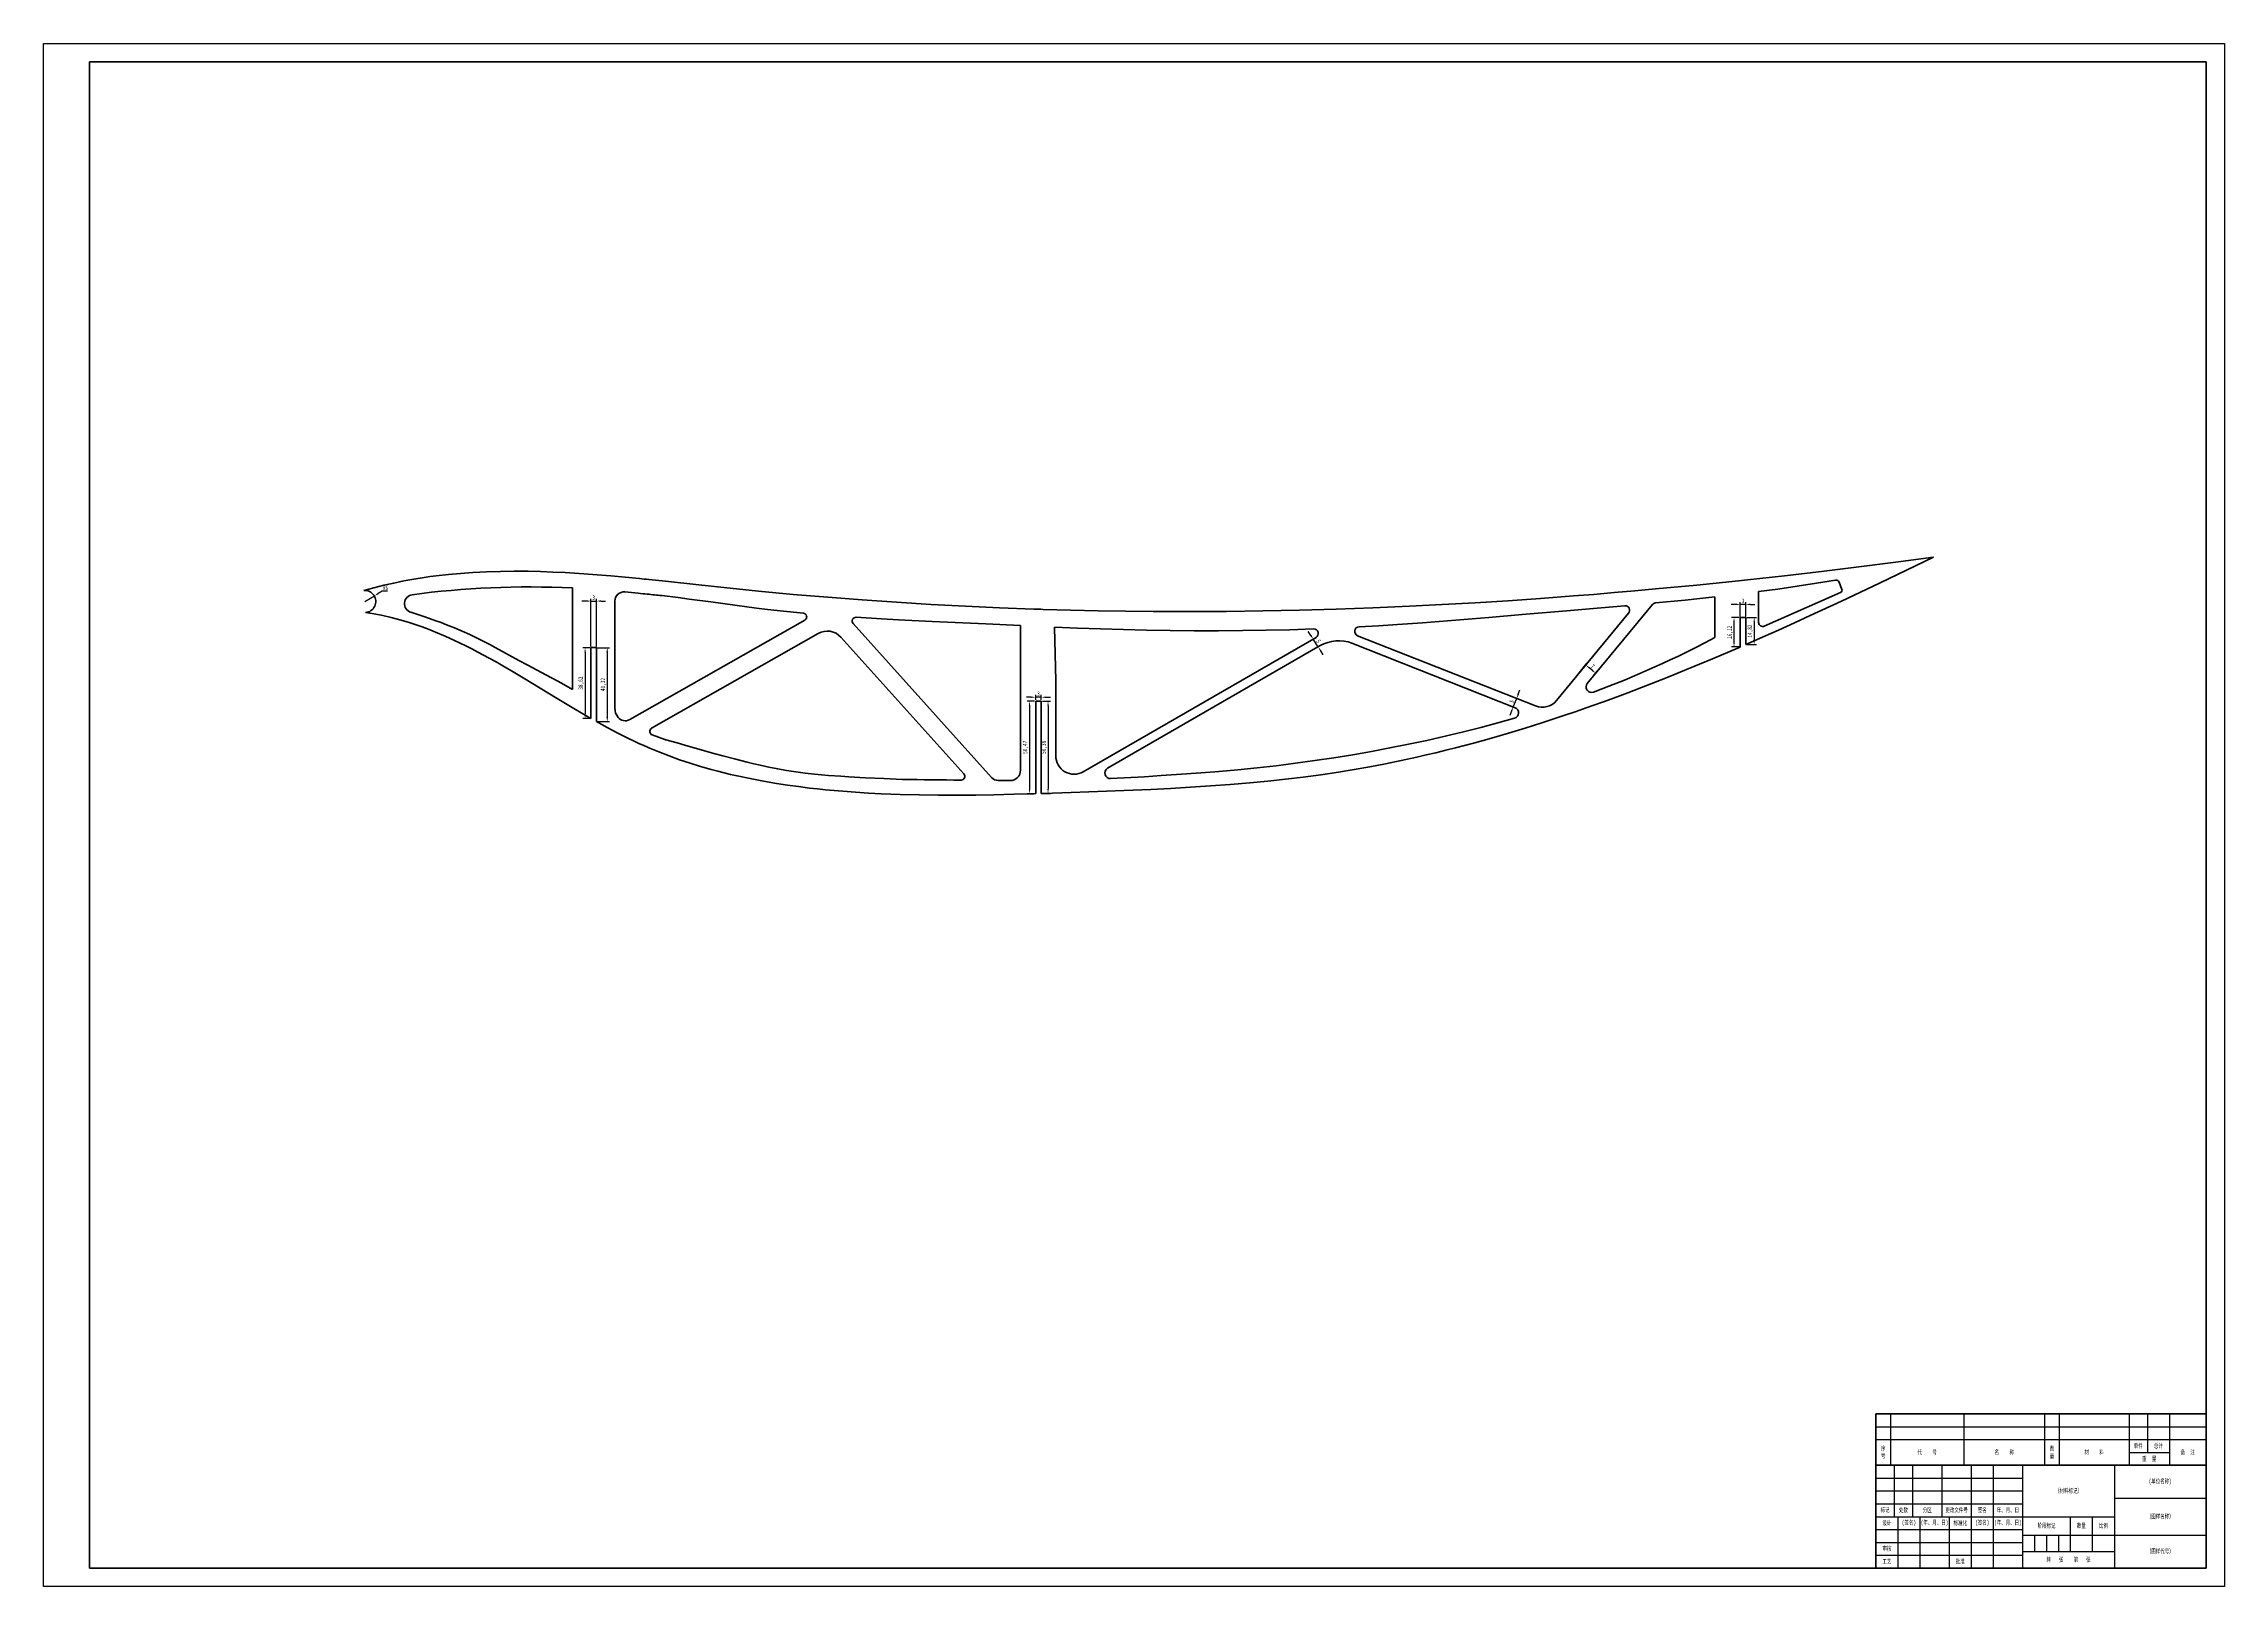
# Model space of a CAD drawing. Header units: millimetres. Extents: x 2448 to 3637, y 862 to 1703.
import ezdxf

# ---------------------------------------------------------------- set-up
doc = ezdxf.new("R2010")
doc.units = ezdxf.units.MM
doc.header["$LTSCALE"] = 0.3
for name, color, linetype, lineweight in [('尺寸线', 3, 'Continuous', 25), ('粗实线', 7, 'Continuous', 50), ('细实线', 7, 'Continuous', 25), ('细文本', 7, 'Continuous', 25)]:
    doc.layers.add(name, color=color, linetype=linetype, lineweight=lineweight)
doc.styles.add('NUT Standard', font='simfang.ttf', dxfattribs={"width": 0.7, "height": 2.5})
doc.dimstyles.new('NUT Standard', dxfattribs={"dimtxt": 2.5, "dimasz": 2.5, "dimexe": 1.25, "dimexo": 0.625, "dimtad": 1, "dimtoh": 1, "dimtxsty": 'NUT Standard', "dimcen": 2.5, "dimadec": 0, "dimazin": 0, "dimtfac": 1, "dimtmove": 0, "dimatfit": 3, "dimfxl": 1, "dimarcsym": 0})

# ---------------------------------------------------------------- blocks, each defined once
blk = doc.blocks.new('*D30')
at = {"layer": 'Defpoints', "color": 0, "transparency": 16777216}
for p in [(2622.9, 1398.8), (2628.1, 1401.8)]:
    blk.add_point(p, dxfattribs=at)
at = {"layer": '尺寸线', "color": 0, "lineweight": -2, "transparency": 16777216}
for p, q in [((2632.4, 1404.4), (2630.2, 1403.1)), ((2635.3, 1404.4), (2632.4, 1404.4)), ((2622.9, 1398.8), (2628.1, 1401.8))]:
    blk.add_line(p, q, dxfattribs=at)
at = {"layer": '尺寸线', "color": 0, "transparency": 16777216}
blk.add_solid([(2630, 1403.5), (2630.4, 1402.7), (2628.1, 1401.8)], dxfattribs=at)
at = {"layer": '尺寸线', "color": 0, "transparency": 16777216, "insert": (2634.2, 1406.3), "char_height": 2.5, "attachment_point": 5, "style": 'NUT Standard'}
blk.add_mtext('R6', dxfattribs=at)
blk = doc.blocks.new('*D31')
at = {"layer": 'Defpoints', "color": 0, "transparency": 16777216}
for p in [(2749.2, 1399), (2746.2, 1373.6), (2749.2, 1373.6)]:
    blk.add_point(p, dxfattribs=at)
at = {"layer": '尺寸线', "color": 0, "lineweight": -2, "transparency": 16777216}
for p, q in [((2743.7, 1399), (2741.2, 1399)), ((2746.2, 1374.3), (2746.2, 1400.3)), ((2746.2, 1399), (2749.2, 1399)), ((2749.2, 1374.3), (2749.2, 1400.3)), ((2751.7, 1399), (2754.2, 1399))]:
    blk.add_line(p, q, dxfattribs=at)
at = {"layer": '尺寸线', "color": 0, "transparency": 16777216}
for points in [[(2743.7, 1399.5), (2743.7, 1398.6), (2746.2, 1399)], [(2751.7, 1399.5), (2751.7, 1398.6), (2749.2, 1399)]]:
    blk.add_solid(points, dxfattribs=at)
at = {"layer": '尺寸线', "color": 0, "transparency": 16777216, "insert": (2747.7, 1400.9), "char_height": 2.5, "attachment_point": 5, "style": 'NUT Standard'}
blk.add_mtext('3', dxfattribs=at)
blk = doc.blocks.new('*D32')
at = {"layer": 'Defpoints', "color": 0, "transparency": 16777216}
for p in [(2749.2, 1373.6), (2749.2, 1333.3), (2755.1, 1333.3)]:
    blk.add_point(p, dxfattribs=at)
at = {"layer": '尺寸线', "color": 0, "lineweight": -2, "transparency": 16777216}
for p, q in [((2749.8, 1373.6), (2756.3, 1373.6)), ((2755.1, 1371.1), (2755.1, 1335.8)), ((2749.8, 1333.3), (2756.3, 1333.3))]:
    blk.add_line(p, q, dxfattribs=at)
at = {"layer": '尺寸线', "color": 0, "transparency": 16777216}
for points in [[(2754.6, 1371.1), (2755.5, 1371.1), (2755.1, 1373.6)], [(2754.6, 1335.8), (2755.5, 1335.8), (2755.1, 1333.3)]]:
    blk.add_solid(points, dxfattribs=at)
at = {"layer": '尺寸线', "color": 0, "transparency": 16777216, "insert": (2753, 1353.5), "char_height": 2.5, "attachment_point": 5, "rotation": 90, "style": 'NUT Standard'}
blk.add_mtext('40,32', dxfattribs=at)
blk = doc.blocks.new('*D33')
at = {"layer": 'Defpoints', "color": 0, "transparency": 16777216}
for p in [(2746.2, 1373.6), (2743, 1335), (2746.2, 1335)]:
    blk.add_point(p, dxfattribs=at)
at = {"layer": '尺寸线', "color": 0, "lineweight": -2, "transparency": 16777216}
for p, q in [((2745.6, 1373.6), (2741.8, 1373.6)), ((2743, 1371.1), (2743, 1337.5)), ((2745.6, 1335), (2741.8, 1335))]:
    blk.add_line(p, q, dxfattribs=at)
at = {"layer": '尺寸线', "color": 0, "transparency": 16777216}
for points in [[(2742.6, 1371.1), (2743.4, 1371.1), (2743, 1373.6)], [(2742.6, 1337.5), (2743.4, 1337.5), (2743, 1335)]]:
    blk.add_solid(points, dxfattribs=at)
at = {"layer": '尺寸线', "color": 0, "transparency": 16777216, "insert": (2740.9, 1354.3), "char_height": 2.5, "attachment_point": 5, "rotation": 90, "style": 'NUT Standard'}
blk.add_mtext('38,62', dxfattribs=at)
blk = doc.blocks.new('*D34')
at = {"layer": 'Defpoints', "color": 0, "transparency": 16777216}
for p in [(2988.7, 1346.6), (2988.7, 1344.5), (2991.7, 1344.5)]:
    blk.add_point(p, dxfattribs=at)
at = {"layer": '尺寸线', "color": 0, "lineweight": -2, "transparency": 16777216}
for p, q in [((2986.2, 1346.6), (2983.7, 1346.6)), ((2988.7, 1345.1), (2988.7, 1347.9)), ((2991.7, 1346.6), (2988.7, 1346.6)), ((2991.7, 1345.1), (2991.7, 1347.9)), ((2994.2, 1346.6), (2996.7, 1346.6))]:
    blk.add_line(p, q, dxfattribs=at)
at = {"layer": '尺寸线', "color": 0, "transparency": 16777216}
for points in [[(2986.2, 1347), (2986.2, 1346.2), (2988.7, 1346.6)], [(2994.2, 1347), (2994.2, 1346.2), (2991.7, 1346.6)]]:
    blk.add_solid(points, dxfattribs=at)
at = {"layer": '尺寸线', "color": 0, "transparency": 16777216, "insert": (2990.2, 1348.5), "char_height": 2.5, "attachment_point": 5, "style": 'NUT Standard'}
blk.add_mtext('3', dxfattribs=at)
blk = doc.blocks.new('*D35')
at = {"layer": 'Defpoints', "color": 0, "transparency": 16777216}
for p in [(2991.7, 1344.5), (2991.7, 1294.1), (2995.4, 1294.1)]:
    blk.add_point(p, dxfattribs=at)
at = {"layer": '尺寸线', "color": 0, "lineweight": -2, "transparency": 16777216}
for p, q in [((2992.3, 1344.5), (2996.7, 1344.5)), ((2995.4, 1342), (2995.4, 1296.6)), ((2992.3, 1294.1), (2996.7, 1294.1))]:
    blk.add_line(p, q, dxfattribs=at)
at = {"layer": '尺寸线', "color": 0, "transparency": 16777216}
for points in [[(2995, 1342), (2995.8, 1342), (2995.4, 1344.5)], [(2995, 1296.6), (2995.8, 1296.6), (2995.4, 1294.1)]]:
    blk.add_solid(points, dxfattribs=at)
at = {"layer": '尺寸线', "color": 0, "transparency": 16777216, "insert": (2993.3, 1319.3), "char_height": 2.5, "attachment_point": 5, "rotation": 90, "style": 'NUT Standard'}
blk.add_mtext('50,38', dxfattribs=at)
blk = doc.blocks.new('*D36')
at = {"layer": 'Defpoints', "color": 0, "transparency": 16777216}
for p in [(2988.7, 1344.5), (2985.3, 1294), (2988.7, 1294)]:
    blk.add_point(p, dxfattribs=at)
at = {"layer": '尺寸线', "color": 0, "lineweight": -2, "transparency": 16777216}
for p, q in [((2988, 1344.5), (2984, 1344.5)), ((2985.3, 1342), (2985.3, 1296.5)), ((2988, 1294), (2984, 1294))]:
    blk.add_line(p, q, dxfattribs=at)
at = {"layer": '尺寸线', "color": 0, "transparency": 16777216}
for points in [[(2984.9, 1342), (2985.7, 1342), (2985.3, 1344.5)], [(2984.9, 1296.5), (2985.7, 1296.5), (2985.3, 1294)]]:
    blk.add_solid(points, dxfattribs=at)
at = {"layer": '尺寸线', "color": 0, "transparency": 16777216, "insert": (2983.2, 1319.3), "char_height": 2.5, "attachment_point": 5, "rotation": 90, "style": 'NUT Standard'}
blk.add_mtext('50,47', dxfattribs=at)
blk = doc.blocks.new('*D37')
at = {"layer": 'Defpoints', "color": 0, "transparency": 16777216}
for p in [(3372.8, 1397.2), (3372.8, 1390.1), (3375.8, 1390.1)]:
    blk.add_point(p, dxfattribs=at)
at = {"layer": '尺寸线', "color": 0, "lineweight": -2, "transparency": 16777216}
for p, q in [((3370.3, 1397.2), (3367.8, 1397.2)), ((3372.8, 1390.7), (3372.8, 1398.5)), ((3375.8, 1397.2), (3372.8, 1397.2)), ((3375.8, 1390.7), (3375.8, 1398.5)), ((3378.3, 1397.2), (3380.8, 1397.2))]:
    blk.add_line(p, q, dxfattribs=at)
at = {"layer": '尺寸线', "color": 0, "transparency": 16777216}
for points in [[(3370.3, 1397.7), (3370.3, 1396.8), (3372.8, 1397.2)], [(3378.3, 1397.7), (3378.3, 1396.8), (3375.8, 1397.2)]]:
    blk.add_solid(points, dxfattribs=at)
at = {"layer": '尺寸线', "color": 0, "transparency": 16777216, "insert": (3374.3, 1399.1), "char_height": 2.5, "attachment_point": 5, "style": 'NUT Standard'}
blk.add_mtext('3', dxfattribs=at)
blk = doc.blocks.new('*D38')
at = {"layer": 'Defpoints', "color": 0, "transparency": 16777216}
for p in [(3375.8, 1390.1), (3375.8, 1375.3), (3380.4, 1375.3)]:
    blk.add_point(p, dxfattribs=at)
at = {"layer": '尺寸线', "color": 0, "lineweight": -2, "transparency": 16777216}
for p, q in [((3376.4, 1390.1), (3381.6, 1390.1)), ((3380.4, 1387.6), (3380.4, 1377.8)), ((3376.4, 1375.3), (3381.6, 1375.3))]:
    blk.add_line(p, q, dxfattribs=at)
at = {"layer": '尺寸线', "color": 0, "transparency": 16777216}
for points in [[(3380, 1387.6), (3380.8, 1387.6), (3380.4, 1390.1)], [(3380, 1377.8), (3380.8, 1377.8), (3380.4, 1375.3)]]:
    blk.add_solid(points, dxfattribs=at)
at = {"layer": '尺寸线', "color": 0, "transparency": 16777216, "insert": (3378.3, 1382.7), "char_height": 2.5, "attachment_point": 5, "rotation": 90, "style": 'NUT Standard'}
blk.add_mtext('14,82', dxfattribs=at)
blk = doc.blocks.new('*D39')
at = {"layer": 'Defpoints', "color": 0, "transparency": 16777216}
for p in [(3369.4, 1390.1), (3372.8, 1390.1), (3372.8, 1374)]:
    blk.add_point(p, dxfattribs=at)
at = {"layer": '尺寸线', "color": 0, "lineweight": -2, "transparency": 16777216}
for p, q in [((3372.2, 1390.1), (3368.1, 1390.1)), ((3369.4, 1376.5), (3369.4, 1387.6)), ((3372.2, 1374), (3368.1, 1374))]:
    blk.add_line(p, q, dxfattribs=at)
at = {"layer": '尺寸线', "color": 0, "transparency": 16777216}
for points in [[(3369, 1387.6), (3369.8, 1387.6), (3369.4, 1390.1)], [(3369, 1376.5), (3369.8, 1376.5), (3369.4, 1374)]]:
    blk.add_solid(points, dxfattribs=at)
at = {"layer": '尺寸线', "color": 0, "transparency": 16777216, "insert": (3367.3, 1382), "char_height": 2.5, "attachment_point": 5, "rotation": 90, "style": 'NUT Standard'}
blk.add_mtext('16,12', dxfattribs=at)
blk = doc.blocks.new('*D40')
at = {"layer": 'Defpoints', "color": 0, "transparency": 16777216}
for p in [(3283.9, 1358.5), (3288.5, 1364.2), (3289.4, 1354.1)]:
    blk.add_point(p, dxfattribs=at)
at = {"layer": '尺寸线', "color": 0, "lineweight": -2, "transparency": 16777216}
for p, q in [((3284.3, 1359), (3289.2, 1365.1)), ((3289.8, 1354.6), (3294.7, 1360.8)), ((3292, 1361.4), (3290.4, 1362.6))]:
    blk.add_line(p, q, dxfattribs=at)
at = {"layer": '尺寸线', "color": 0, "transparency": 16777216}
for points in [[(3290.7, 1362.9), (3290.2, 1362.3), (3288.5, 1364.2)], [(3292.2, 1361.7), (3291.7, 1361), (3293.9, 1359.8)]]:
    blk.add_solid(points, dxfattribs=at)
at = {"layer": '尺寸线', "color": 0, "transparency": 16777216, "insert": (3292.4, 1363.5), "char_height": 2.5, "attachment_point": 5, "rotation": 321.4777, "style": 'NUT Standard'}
blk.add_mtext('7', dxfattribs=at)
blk = doc.blocks.new('*D41')
at = {"layer": 'Defpoints', "color": 0, "transparency": 16777216}
for p in [(3250.9, 1346), (3251.9, 1345.5), (3250.1, 1340.9)]:
    blk.add_point(p, dxfattribs=at)
at = {"layer": '尺寸线', "color": 0, "lineweight": -2, "transparency": 16777216}
for p, q in [((3249, 1341.3), (3250.9, 1346)), ((3251.3, 1345.8), (3249.7, 1346.4)), ((3251.8, 1348.3), (3252.7, 1350.6)), ((3248.1, 1339), (3247.2, 1336.6)), ((3249.5, 1341.1), (3247.9, 1341.8))]:
    blk.add_line(p, q, dxfattribs=at)
at = {"layer": '尺寸线', "color": 0, "transparency": 16777216}
for points in [[(3251.4, 1348.4), (3252.2, 1348.1), (3250.9, 1346)], [(3247.7, 1339.1), (3248.5, 1338.8), (3249, 1341.3)]]:
    blk.add_solid(points, dxfattribs=at)
at = {"layer": '尺寸线', "color": 0, "transparency": 16777216, "insert": (3248.2, 1344.3), "char_height": 2.5, "attachment_point": 5, "rotation": 68.5804, "style": 'NUT Standard'}
blk.add_mtext('5', dxfattribs=at)
blk = doc.blocks.new('*D42')
at = {"layer": 'Defpoints', "color": 0, "transparency": 16777216}
for p in [(3140, 1378.2), (3141.1, 1378.9), (3143.8, 1374.7)]:
    blk.add_point(p, dxfattribs=at)
at = {"layer": '尺寸线', "color": 0, "lineweight": -2, "transparency": 16777216}
for p, q in [((3138.6, 1380.3), (3137.3, 1382.4)), ((3140.6, 1378.6), (3138.9, 1377.6)), ((3142.7, 1374), (3140, 1378.2)), ((3143.2, 1374.4), (3141.6, 1373.3)), ((3144, 1371.9), (3145.3, 1369.8))]:
    blk.add_line(p, q, dxfattribs=at)
at = {"layer": '尺寸线', "color": 0, "transparency": 16777216}
for points in [[(3139, 1380.6), (3138.3, 1380.1), (3140, 1378.2)], [(3144.4, 1372.1), (3143.7, 1371.7), (3142.7, 1374)]]:
    blk.add_solid(points, dxfattribs=at)
at = {"layer": '尺寸线', "color": 0, "transparency": 16777216, "insert": (3142.9, 1377.1), "char_height": 2.5, "attachment_point": 5, "rotation": 302.5153, "style": 'NUT Standard'}
blk.add_mtext('5', dxfattribs=at)

msp = doc.modelspace()

# ---------------------------------------------------------------- linework, layer by layer
at = {"color": 7, "lineweight": 35}
for p, q in [((2736.207, 1406.198), (2736.207, 1360.376)), ((3371.782, 1410.102), (3376.782, 1410.637)), ((3382.832, 1404.174), (3382.832, 1387.366)), ((3408.995, 1395.489), (3427.465, 1403.611)), ((3428.22, 1405.418), (3426.717, 1409.345)), ((2759.188, 1399.033), (2759.188, 1340.64)), ((2784.815, 1401.968), (2784.815, 1402.052)), ((3311.943, 1392.398), (3272.625, 1344.788)), ((3324.924, 1397.124), (3289.416, 1354.127)), ((3358.885, 1379.18), (3358.885, 1401.31)), ((3385.927, 1385.346), (3408.995, 1395.489)), ((2767.326, 1334.408), (2862.807, 1388.7)), ((2870.106, 1381.347), (2779.277, 1329.7)), ((2949.478, 1304.773), (2882.488, 1379.337)), ((2964.626, 1302.875), (2889.174, 1386.859)), ((2980.379, 1355.535), (2980.379, 1385.68)), ((2999.639, 1355.535), (2998.951, 1384.84)), ((3261.243, 1341.854), (3164.193, 1380.161)), ((3372.782, 1390.102), (3375.782, 1390.102)), ((3372.782, 1373.978), (3372.782, 1390.102)), ((3375.782, 1390.102), (3375.782, 1375.282)), ((2749.188, 1373.641), (2746.188, 1373.641)), ((2746.188, 1373.641), (2746.188, 1335.017)), ((2749.188, 1373.641), (2749.188, 1333.319)), ((3141.51, 1379.188), (3014.635, 1305.999)), ((3143.775, 1374.723), (3027.844, 1307.847)), ((3250.058, 1340.894), (3161.112, 1376.002)), ((3371.782, 1373.545), (3372.782, 1373.978)), ((3375.782, 1375.282), (3376.782, 1375.719)), ((2736.207, 1360.376), (2736.207, 1350.86)), ((2980.379, 1306.795), (2980.379, 1355.535)), ((2999.639, 1355.535), (2999.639, 1314.661)), ((2991.67, 1344.51), (2988.67, 1344.51)), ((2988.67, 1344.51), (2988.67, 1294.036)), ((2991.67, 1344.51), (2991.67, 1294.132)), ((2772.688, 1321.266), (2773.688, 1320.812)), ((2773.688, 1320.812), (2776.688, 1319.483)), ((2779.574, 1326.085), (2786.45, 1323.551)), ((2776.688, 1319.483), (2777.688, 1319.051)), ((2968.29, 1301.217), (2974.665, 1301.145)), ((2987.67, 1294.005), (2988.67, 1294.036)), ((2991.67, 1294.132), (2992.67, 1294.164))]:
    msp.add_line(p, q, dxfattribs=at)
msp.add_line((3626.762, 955.902), (3626.762, 871.902))
for points in [[(2622.298, 1404.768), (2627.743, 1406.267), (2633.201, 1407.634), (2638.673, 1408.872), (2644.158, 1409.986), (2649.656, 1410.981), (2655.165, 1411.86), (2658.476, 1412.334), (2661.792, 1412.769), (2668.434, 1413.525), (2675.09, 1414.136), (2681.76, 1414.609), (2685.518, 1414.817), (2689.28, 1414.986), (2696.814, 1415.208), (2704.362, 1415.287), (2711.922, 1415.233), (2718.651, 1415.081), (2725.388, 1414.84), (2732.132, 1414.516), (2737.194, 1414.224), (2742.259, 1413.893), (2749.657, 1413.347), (2757.06, 1412.734), (2764.873, 1412.027), (2772.688, 1411.267)], [(3376.782, 1375.719), (3385.254, 1379.446), (3393.701, 1383.214), (3402.355, 1387.125), (3410.982, 1391.071), (3427.922, 1398.945), (3438.301, 1403.842), (3448.638, 1408.767), (3463.402, 1415.871), (3478.078, 1422.996)], [(3376.782, 1410.637), (3396.919, 1412.866), (3417.113, 1415.218), (3437.368, 1417.692), (3457.689, 1420.285), (3478.078, 1422.996)], [(2777.688, 1410.759), (2786.787, 1409.803), (2804.977, 1407.828), (2818.601, 1406.364), (2837.528, 1404.449), (2856.411, 1402.691), (2875.256, 1401.09), (2894.063, 1399.643), (2912.838, 1398.349), (2931.583, 1397.207), (2950.301, 1396.215), (2968.996, 1395.37), (2987.67, 1394.673)], [(2992.67, 1394.51), (3007.679, 1394.085), (3022.68, 1393.753), (3037.673, 1393.513), (3052.66, 1393.364), (3062.649, 1393.315), (3072.637, 1393.305), (3092.61, 1393.405), (3112.584, 1393.662), (3132.562, 1394.073), (3152.548, 1394.637), (3172.546, 1395.351), (3192.56, 1396.214), (3210.367, 1397.104), (3228.192, 1398.109), (3246.038, 1399.226), (3263.908, 1400.456), (3281.805, 1401.796), (3292.968, 1402.686), (3304.142, 1403.618), (3315.405, 1404.598), (3326.681, 1405.619), (3349.201, 1407.78), (3371.782, 1410.102)], [(3382.832, 1404.174), (3393.341, 1405.578), (3403.837, 1407.086), (3414.318, 1408.706), (3424.781, 1410.447)], [(2623.238, 1392.807), (2625.626, 1392.437), (2627.998, 1392.029), (2632.696, 1391.101), (2637.336, 1390.031), (2641.921, 1388.824), (2646.454, 1387.489), (2650.936, 1386.032), (2653.547, 1385.122), (2656.142, 1384.173), (2658.834, 1383.144), (2661.51, 1382.077), (2666.709, 1379.88), (2671.855, 1377.552), (2674.926, 1376.095), (2677.981, 1374.597), (2681.261, 1372.939), (2684.526, 1371.239), (2690.775, 1367.863), (2694.421, 1365.825), (2698.055, 1363.752), (2703.685, 1360.468), (2709.294, 1357.128), (2718.486, 1351.563), (2727.677, 1345.971), (2735.873, 1341.04), (2739.987, 1338.607), (2746.188, 1335.017)], [(2647.98, 1392.909), (2654.515, 1390.796), (2658.079, 1389.587), (2661.628, 1388.335), (2664.552, 1387.264), (2667.463, 1386.158), (2671.721, 1384.46), (2675.941, 1382.674), (2680.117, 1380.792), (2683.373, 1379.237), (2686.653, 1377.594), (2691.047, 1375.296), (2693.949, 1373.732), (2699.61, 1370.621), (2706.844, 1366.633), (2711.728, 1363.994), (2721.534, 1358.777), (2728.072, 1355.291), (2731.333, 1353.532), (2736.206, 1350.86)], [(2784.815, 1402.052), (2793.715, 1400.924), (2799.672, 1400.136), (2811.5, 1398.527), (2824.549, 1396.753), (2836.38, 1395.219), (2842.361, 1394.492), (2851.225, 1393.499), (2862.003, 1392.43)], [(3164.977, 1384.983), (3175.637, 1385.593), (3185.847, 1386.243), (3199.518, 1387.201), (3213.154, 1388.238), (3226.688, 1389.33), (3235.763, 1390.089), (3253.91, 1391.643), (3280.318, 1393.921), (3294.743, 1395.161), (3309.794, 1396.48)], [(3326.617, 1398.021), (3342.759, 1399.599), (3350.824, 1400.436), (3358.885, 1401.31)], [(2890.792, 1390.191), (2904.607, 1389.356), (2913.821, 1388.857), (2932.255, 1387.951), (2961.487, 1386.576), (2980.379, 1385.68)], [(2998.951, 1384.84), (3011.507, 1384.32), (3024.065, 1383.853), (3036.541, 1383.457), (3049.019, 1383.143), (3062.037, 1382.915), (3075.13, 1382.796), (3088.261, 1382.789), (3101.354, 1382.892), (3114.376, 1383.104), (3127.273, 1383.424), (3140.167, 1383.852)], [(2992.67, 1294.164), (3008.046, 1294.686), (3027.312, 1295.376), (3036.949, 1295.751), (3051.403, 1296.376), (3062.24, 1296.911), (3073.07, 1297.519), (3083.891, 1298.213), (3094.701, 1299.007), (3105.495, 1299.914), (3115.196, 1300.838), (3124.881, 1301.875), (3134.548, 1303.034), (3144.195, 1304.326), (3153.821, 1305.76), (3162.378, 1307.164), (3170.917, 1308.686), (3179.436, 1310.323), (3187.936, 1312.071), (3196.417, 1313.929), (3201.644, 1315.128), (3206.864, 1316.368), (3212.203, 1317.677), (3217.533, 1319.027), (3228.045, 1321.81), (3237.217, 1324.365), (3246.365, 1327.03), (3255.488, 1329.799), (3264.587, 1332.67), (3270.636, 1334.636), (3276.674, 1336.645), (3282.707, 1338.696), (3288.728, 1340.787), (3300.731, 1345.081), (3311.496, 1349.07), (3322.223, 1353.168), (3332.912, 1357.369), (3343.564, 1361.667), (3350.645, 1364.582), (3357.708, 1367.535), (3371.782, 1373.545)], [(3292.775, 1349.405), (3301.241, 1352.63), (3309.656, 1355.992), (3318.016, 1359.493), (3326.318, 1363.136), (3330.486, 1365.03), (3334.639, 1366.961), (3338.696, 1368.892), (3342.736, 1370.859), (3348.15, 1373.565), (3353.534, 1376.339), (3358.885, 1379.18)], [(2749.188, 1333.319), (2754.982, 1330.128), (2760.824, 1327.044), (2766.724, 1324.084), (2769.697, 1322.656), (2772.688, 1321.266)], [(3029.507, 1302.253), (3047.936, 1303.289), (3057.149, 1303.845), (3070.962, 1304.759), (3078.695, 1305.325), (3086.424, 1305.936), (3092.666, 1306.469), (3098.904, 1307.039), (3109.328, 1308.086), (3119.8, 1309.266), (3130.309, 1310.584), (3140.802, 1312.031), (3151.225, 1313.599), (3161.567, 1315.283), (3171.691, 1317.055), (3181.797, 1318.947), (3191.884, 1320.959), (3201.945, 1323.094), (3211.975, 1325.358), (3221.97, 1327.754), (3231.279, 1330.118), (3240.555, 1332.606), (3249.794, 1335.223)], [(2786.937, 1323.371), (2793.162, 1321.669), (2797.31, 1320.508), (2805.612, 1318.157), (2813.928, 1315.812), (2818.094, 1314.66), (2824.356, 1312.978), (2831.42, 1311.179), (2834.96, 1310.326), (2838.508, 1309.512), (2843.248, 1308.491), (2848.001, 1307.555), (2852.77, 1306.713), (2857.803, 1305.939), (2862.891, 1305.27), (2868.003, 1304.697), (2871.825, 1304.325), (2875.63, 1303.998), (2882.351, 1303.506), (2886.836, 1303.227), (2895.812, 1302.749), (2905.908, 1302.267), (2915.992, 1301.751)], [(2777.688, 1319.051), (2783.238, 1316.753), (2788.848, 1314.592), (2794.513, 1312.564), (2800.229, 1310.666), (2805.993, 1308.893), (2811.801, 1307.241), (2815.3, 1306.307), (2818.813, 1305.414), (2822.348, 1304.559), (2825.895, 1303.743), (2833.012, 1302.229), (2840.168, 1300.86), (2847.354, 1299.631), (2853.362, 1298.708), (2859.383, 1297.872), (2865.414, 1297.119), (2869.761, 1296.626), (2874.109, 1296.172), (2878.819, 1295.724), (2883.527, 1295.317), (2890.5, 1294.789), (2897.467, 1294.345), (2904.427, 1293.98), (2909.644, 1293.755), (2914.857, 1293.57), (2925.276, 1293.311), (2935.686, 1293.186), (2946.089, 1293.179), (2955.947, 1293.267), (2965.801, 1293.432), (2976.735, 1293.689), (2987.67, 1294.005)]]:
    msp.add_lwpolyline(points, dxfattribs=at)
for centre, radius, start, end in [((2622.881, 1398.797), 6, 273.418924, 95.567822), ((2764.188, 1399.033), 5, 84.59735, 180.000005), ((2637.005, 55.928), 1354.114, 84.283155, 84.590663), ((2603.975, -275.091), 1686.777, 84.116922, 84.286822), ((2603.965, -275.202), 1694.888, 84.116976, 84.28687), ((3425.079, 1408.719), 1.754, 20.941317, 99.777951), ((3426.894, 1404.911), 1.42, 293.735574, 20.941317), ((2649.458, 1397.613), 4.931, 97.767191, 252.55915), ((2544.806, -847.583), 2262.318, 83.910042, 84.112414), ((2861.819, 1390.439), 2, 299.623279, 84.712733), ((3068.592, 3811.719), 2418.401, 268.082463, 268.20098), ((3310.016, 1393.99), 2.5, 320.448891, 95.095638), ((3326.852, 1395.532), 2.5, 95.391125, 140.448893), ((2875.049, 1372.654), 10, 41.937075, 119.623277), ((2890.662, 1388.195), 2, 86.275418, 221.93707), ((3140.261, 1381.354), 2.5, 299.97892, 92.142906), ((3165.111, 1382.486), 2.5, 93.077802, 248.46032), ((3385.039, 1387.366), 2.207, 180.000005, 293.735574), ((3153.769, 1357.398), 20, 68.460318, 119.978912), ((3264.915, 1351.156), 10, 248.46032, 320.448891), ((3291.729, 1352.216), 3, 140.448893, 290.403159), ((2767.188, 1340.64), 8, 180.000005, 218.945529), ((2764.854, 1338.754), 5, 218.945529, 299.623279), ((3248.956, 1338.103), 3, 286.219689, 68.460318), ((2780.266, 1327.961), 2, 119.623277, 249.770391), ((2787.68, 1326.138), 2.865, 244.573259, 254.967523), ((3009.639, 1314.661), 10, 180.000005, 299.97892), ((2666.762, -25665.617), 26968.52, 89.4025522, 89.4704921), ((2947.99, 1303.436), 2, 269.402554, 41.937075), ((2968.345, 1306.217), 5, 221.93707, 269.35938), ((2974.729, 1306.795), 5.65, 269.345836, 0), ((3029.344, 1305.248), 3, 119.978912, 273.123252)]:
    msp.add_arc(centre, radius, start, end, dxfattribs=at)
msp.add_ellipse((4146.12, -1473.313), major_axis=(1636.686, -2829.128), ratio=0.32936802, start_param=2.93433728, end_param=3.00742324, dxfattribs=at)
at = {"layer": '粗实线'}
for p, q in [((2472.762, 1692.902), (3626.762, 1692.902)), ((2472.762, 871.902), (2472.762, 1692.902)), ((3626.762, 1692.902), (3626.762, 871.902)), ((3446.762, 955.902), (3626.762, 955.902)), ((3446.762, 871.902), (3446.762, 955.902)), ((3446.762, 927.902), (3626.762, 927.902)), ((3626.762, 871.902), (2472.762, 871.902))]:
    msp.add_line(p, q, dxfattribs=at)
at = {"layer": '细实线'}
for p, q in [((2447.762, 1702.902), (3636.762, 1702.902)), ((2447.762, 861.902), (2447.762, 1702.902)), ((3636.762, 1702.902), (3636.762, 861.902)), ((3454.762, 955.902), (3454.762, 927.902)), ((3494.762, 955.902), (3494.762, 927.902)), ((3538.762, 955.902), (3538.762, 927.902)), ((3546.762, 955.902), (3546.762, 927.902)), ((3584.762, 955.902), (3584.762, 927.902)), ((3594.762, 955.902), (3594.762, 934.902)), ((3606.762, 955.902), (3606.762, 927.902)), ((3446.762, 948.902), (3626.762, 948.902)), ((3446.762, 941.902), (3626.762, 941.902)), ((3456.762, 927.902), (3456.762, 899.902)), ((3466.762, 927.902), (3466.762, 899.902)), ((3482.762, 927.902), (3482.762, 899.902)), ((3498.762, 927.902), (3498.762, 899.902)), ((3510.762, 927.902), (3510.762, 899.902)), ((3526.762, 927.902), (3526.762, 871.902)), ((3576.762, 927.902), (3576.762, 871.902)), ((3584.762, 934.902), (3606.762, 934.902)), ((3446.762, 920.902), (3526.762, 920.902)), ((3446.762, 913.902), (3526.762, 913.902)), ((3446.762, 906.902), (3526.762, 906.902)), ((3576.762, 909.902), (3626.762, 909.902)), ((3446.762, 899.902), (3576.762, 899.902)), ((3446.762, 892.902), (3526.762, 892.902)), ((3458.762, 899.902), (3458.762, 871.902)), ((3470.762, 899.902), (3470.762, 871.902)), ((3486.762, 899.902), (3486.762, 871.902)), ((3498.762, 899.902), (3498.762, 871.902)), ((3510.762, 899.902), (3510.762, 871.902)), ((3552.762, 899.902), (3552.762, 880.902)), ((3564.762, 899.902), (3564.762, 880.902)), ((3446.762, 885.902), (3526.762, 885.902)), ((3526.762, 889.902), (3626.762, 889.902)), ((3526.762, 880.902), (3576.762, 880.902)), ((3533.262, 889.902), (3533.262, 880.902)), ((3539.762, 889.902), (3539.762, 880.902)), ((3546.262, 889.902), (3546.262, 880.902)), ((3446.762, 878.902), (3526.762, 878.902)), ((3636.762, 861.902), (2447.762, 861.902))]:
    msp.add_line(p, q, dxfattribs=at)

# ---------------------------------------------------------------- texts
at = {"layer": '粗实线', "char_height": 2.5, "width": 12, "attachment_point": 5, "style": 'NUT Standard'}
for s, insert in [('工艺', (3452.762, 875.402)), ('批准', (3492.762, 875.402))]:
    msp.add_mtext(s, dxfattribs=dict(at, insert=insert))
at = {"layer": '细文本', "char_height": 2.5, "attachment_point": 5, "style": 'NUT Standard'}
for s, insert, width in [('单件', (3589.762, 938.402), 10), ('总计', (3600.762, 938.402), 12), ('序\\P号', (3450.762, 934.902), 8), ('代    号', (3474.762, 934.902), 40), ('名    称', (3516.762, 934.902), 44), ('数\\P量', (3542.762, 934.902), 8), ('材    料', (3565.762, 934.902), 38), ('重  量', (3595.762, 931.402), 22), ('备  注', (3616.762, 934.902), 20), ('（材料标记）', (3551.762, 913.902), 50), ('(单位名称)', (3601.762, 918.902), 50), ('标记', (3451.762, 903.402), 10), ('处数', (3461.762, 903.402), 10), ('分区', (3474.762, 903.402), 16), ('更改文件号', (3490.762, 903.402), 16), ('签名', (3504.762, 903.402), 12), ('年、月、日', (3518.762, 903.402), 16), ('设计', (3452.762, 896.402), 12), ('(签名)', (3464.762, 896.402), 12), ('(年、月、日)', (3478.762, 896.402), 16), ('标准化', (3492.762, 896.402), 12), ('(签名)', (3504.762, 896.402), 12), ('(年、月、日)', (3518.762, 896.402), 16), ('阶段标记', (3539.762, 894.902), 26), ('数量', (3558.762, 894.902), 12), ('比例', (3570.762, 894.902), 12), ('（图样名称）', (3601.762, 899.902), 50), ('审核', (3452.762, 882.402), 12), ('（图样代号）', (3601.762, 880.902), 50), ('共   张    第   张', (3551.762, 876.402), 50)]:
    msp.add_mtext(s, dxfattribs=dict(at, insert=insert, width=width))

# ---------------------------------------------------------------- dimensions: what is measured, and where the dimension line sits
at = {"layer": '尺寸线'}
dim = msp.add_radius_dim(center=(2622.881, 1398.797), mpoint=(2628.056, 1401.833), dimstyle='NUT Standard', dxfattribs=at)
dim.commit()
dim.dimension.update_dxf_attribs({"geometry": '*D30', "text_midpoint": (2634.168, 1406.252)})
for base, p1, p2, picture, middle in [((2749.188, 1399.033), (2746.188, 1373.641), (2749.188, 1373.641), '*D31', (2747.688, 1400.923)), ((3372.782, 1397.245), (3375.782, 1390.102), (3372.782, 1390.102), '*D37', (3374.282, 1399.135)), ((2988.67, 1346.606), (2991.67, 1344.51), (2988.67, 1344.51), '*D34', (2990.17, 1348.495))]:
    dim = msp.add_linear_dim(base=base, p1=p1, p2=p2, dimstyle='NUT Standard', dxfattribs=at)
    dim.commit()
    dim.dimension.update_dxf_attribs({"geometry": picture, "text_midpoint": middle})
for p1, p2, distance, picture, middle in [((3143.775, 1374.723), (3141.085, 1378.943), 1.321, '*D42', (3142.909, 1377.138)), ((3289.416, 1354.127), (3283.938, 1358.487), -7.265, '*D40', (3292.378, 1363.468)), ((3250.058, 1340.894), (3251.884, 1345.548), 1.104, '*D41', (3248.184, 1344.314))]:
    dim = msp.add_aligned_dim(p1=p1, p2=p2, distance=distance, dimstyle='NUT Standard', dxfattribs=at)
    dim.commit()
    dim.dimension.update_dxf_attribs({"geometry": picture, "text_midpoint": middle})
for base, p1, p2, picture, middle in [((3369.374, 1390.102), (3372.782, 1373.978), (3372.782, 1390.102), '*D39', (3367.307, 1382.04)), ((3380.379, 1375.282), (3375.782, 1390.102), (3375.782, 1375.282), '*D38', (3378.311, 1382.692)), ((2743.009, 1335.017), (2746.188, 1373.641), (2746.188, 1335.017), '*D33', (2740.942, 1354.329)), ((2755.05, 1333.319), (2749.188, 1373.641), (2749.188, 1333.319), '*D32', (2752.983, 1353.48)), ((2985.296, 1294.036), (2988.67, 1344.51), (2988.67, 1294.036), '*D36', (2983.228, 1319.273)), ((2995.403, 1294.132), (2991.67, 1344.51), (2991.67, 1294.132), '*D35', (2993.335, 1319.321))]:
    dim = msp.add_linear_dim(base=base, p1=p1, p2=p2, angle=90, dimstyle='NUT Standard', dxfattribs=at)
    dim.commit()
    dim.dimension.update_dxf_attribs({"geometry": picture, "text_midpoint": middle})

doc.saveas('drawing.dxf')
